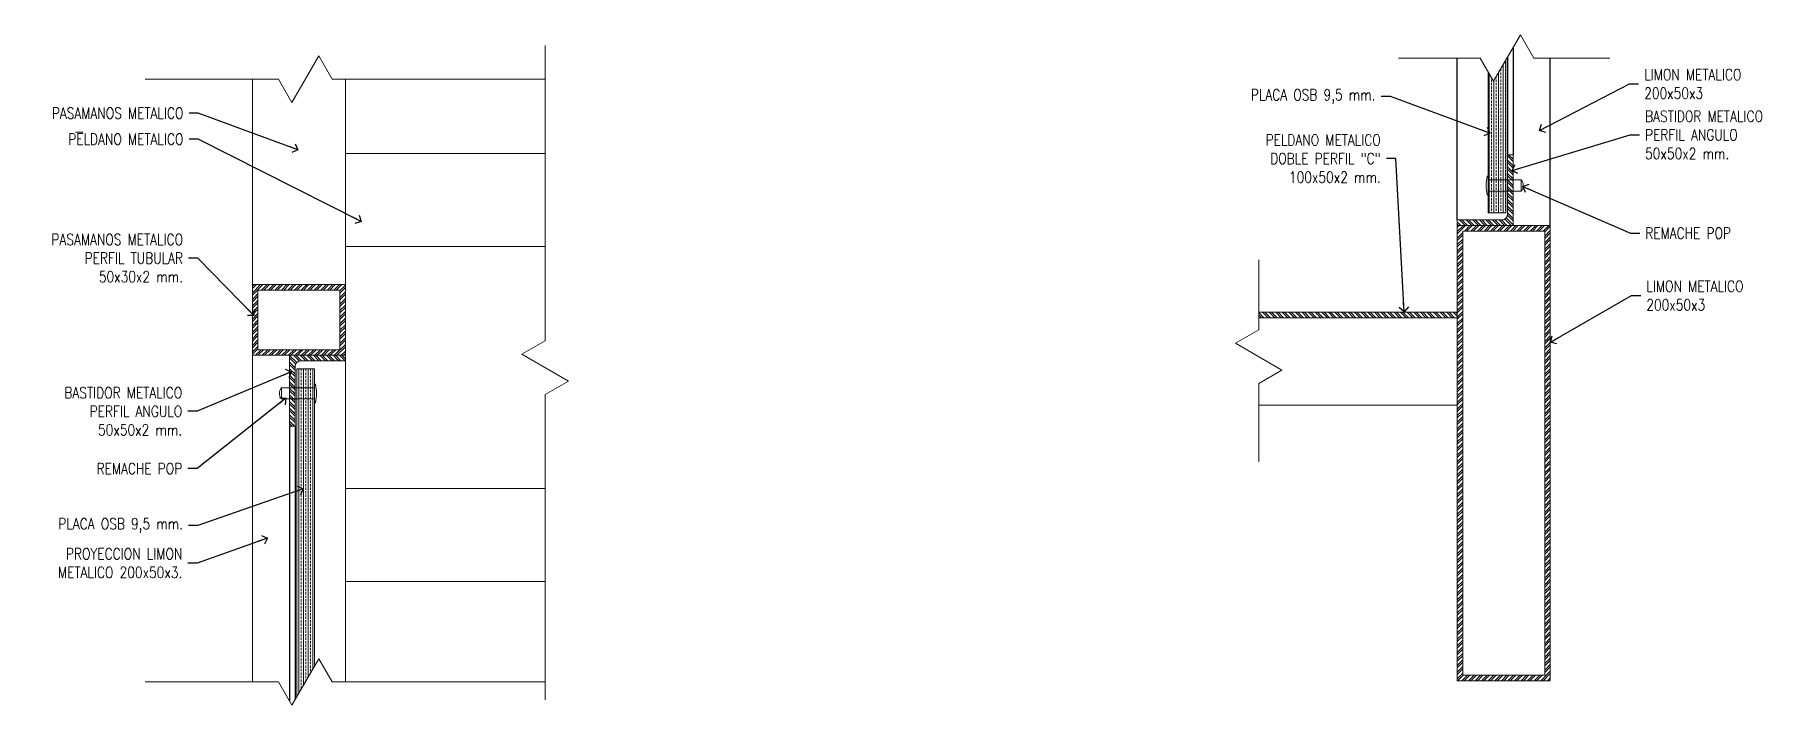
# Model space of a CAD drawing. Header units: metres. Extents: x -40 to 265, y 63 to 163.
# Drawn here: x -35.132 to -34.196, y 74.645 to 75.005 of the extents above; entities that cross this region are included whole.
import ezdxf

# ---------------------------------------------------------------- set-up
doc = ezdxf.new("R2010")
doc.units = ezdxf.units.M
doc.header["$LTSCALE"] = 5
doc.header["$MEASUREMENT"] = 0
doc.layers.get('0').update_dxf_attribs({"color": 30})
for name, color, linetype, lineweight in [('A-ANNO-DIMS', 3, 'Continuous', 18), ('A-ANNO-SYMB', 3, 'Continuous', 18), ('A-ANNO-TEXT', 3, 'Continuous', 18), ('A-DETL-MBND', 3, 'Continuous', 18), ('A-DETL-MCUT', 4, 'Continuous', 25), ('A-DETL-PATT', 8, 'Continuous', 18)]:
    doc.layers.add(name, color=color, linetype=linetype, lineweight=lineweight)
doc.styles.add('E-ROMANS', font='romans.shx', dxfattribs={"width": 0.8})
doc.dimstyles.new('E-0001_ARW_18', dxfattribs={"dimscale": 0.001, "dimtxt": 1.8, "dimasz": 1.8, "dimexe": 0.9, "dimexo": 0.6, "dimgap": 0.9, "dimtad": 0, "dimdec": 0, "dimlfac": 1000, "dimzin": 0, "dimdsep": 46, "dimtxsty": 'E-ROMANS', "dimblk": 'OPEN90', "dimcen": 0.9, "dimclrd": 256, "dimclre": 256, "dimclrt": 256, "dimadec": 0, "dimazin": 0, "dimtfac": 1, "dimtdec": 0, "dimtmove": 1, "dimatfit": 3, "dimldrblk": 'OPEN90', "dimfxl": 1, "dimtfill": 1, "dimtolj": 1, "dimtzin": 0, "dimarcsym": 0})
pattern_1 = [(135, (0.1376294, 8.9333918), (-0.00176776695, -0.00176776695), []), (135, (0.1363794, 8.9333918), (-0.00176776695, -0.00176776695), [])]
pattern_2 = [(90, (0, 8.9333918), (-0.0025, 4e-19), []), (90, (0.00125, 8.9346418), (-0.0025, 4e-19), [0.00125, -0.000625])]

msp = doc.modelspace()

# ---------------------------------------------------------------- texts
at = {"layer": 'A-ANNO-TEXT', "char_height": 0.006, "style": 'E-ROMANS'}
for s, insert, attachment_point in [('LIMON METALICO\\P200x50x3', (-34.266598, 74.978489), 4), ('PLACA OSB 9,5 mm.', (-34.411075, 74.971749), 6), ('PASAMANOS METALICO', (-35.052061, 74.962783), 6), ('BASTIDOR METALICO\\PPERFIL ANGULO \\P50x50x2 mm.', (-34.266116, 74.95108), 4), ('PELDANO METALICO', (-35.052061, 74.948766), 6), ('PELDANO METALICO\\PDOBLE PERFIL "C"\\P100x50x2 mm.', (-34.408246, 74.938346), 6), ('PASAMANOS METALICO\\PPERFIL TUBULAR\\P50x30x2 mm.', (-35.052293, 74.884863), 6), ('REMACHE POP', (-34.266029, 74.898295), 4), ('LIMON METALICO\\P200x50x3', (-34.265459, 74.864712), 4), ('BASTIDOR METALICO\\PPERFIL ANGULO\\P50x50x2 mm.', (-35.052726, 74.802493), 6), ('REMACHE POP', (-35.052726, 74.771695), 6), ('PLACA OSB 9,5 mm.', (-35.052274, 74.741144), 6), ('PROYECCION LIMON\\P METALICO 200x50x3.', (-35.052675, 74.720923), 6)]:
    msp.add_mtext(s, dxfattribs=dict(at, insert=insert, attachment_point=attachment_point))

# ---------------------------------------------------------------- blocks, each defined once
blk = doc.blocks.new('_Open90')
at = {"color": 0, "linetype": 'ByBlock', "lineweight": -2}
for p, q in [((0, 0), (-1, 0)), ((-0.5, 0.5), (0, 0)), ((0, 0), (-0.5, -0.5))]:
    blk.add_line(p, q, dxfattribs=at)

# ---------------------------------------------------------------- hatches: boundary and pattern name
at = {"layer": 'A-DETL-PATT'}
h = msp.add_hatch(dxfattribs=at)
h.set_pattern_fill('ANSI33', color=256, scale=0.01, angle=45, style=0)
h.set_pattern_definition(pattern_2)
h.paths.add_polyline_path([(-34.341041, 74.991192), (-34.347561, 74.9799), (-34.350541, 74.985061), (-34.350541, 74.909124), (-34.341041, 74.909124)])
h = msp.add_hatch(dxfattribs=at)
h.set_pattern_fill('STEEL', color=256, scale=0.02, angle=90, style=0)
h.set_pattern_definition(pattern_1)
h.paths.add_polyline_path([(-34.337119, 74.940468), (-34.340119, 74.940468), (-34.340119, 74.908421, -0.4142136), (-34.343119, 74.905421), (-34.367119, 74.905421), (-34.367119, 74.902421), (-34.337119, 74.902421)])
h = msp.add_hatch(dxfattribs=at)
h.set_pattern_fill('STEEL', color=256, scale=0.02, style=0)
h.set_pattern_definition([(45, (0.1376294, 8.9333918), (-0.00176776695, 0.00176776695), []), (45, (0.1376294, 8.9346418), (-0.00176776695, 0.00176776695), [])])
h.paths.add_polyline_path([(-34.367119, 74.657698), (-34.317119, 74.657698), (-34.317119, 74.902421), (-34.367119, 74.902421)])
h.paths.add_polyline_path([(-34.364119, 74.660698), (-34.320119, 74.660698), (-34.320119, 74.899421), (-34.364119, 74.899421)], flags=16)
h = msp.add_hatch(dxfattribs=at)
h.set_pattern_fill('STEEL', color=256, scale=0.02, style=0)
h.set_pattern_definition([(45, (0, 8.9333918), (-0.00176776695, 0.00176776695), []), (45, (0, 8.9346418), (-0.00176776695, 0.00176776695), [])])
h.paths.add_polyline_path([(-34.964996, 74.832603), (-34.964996, 74.87065), (-35.014996, 74.87065), (-35.014996, 74.832603)])
h.paths.add_polyline_path([(-34.967996, 74.835603), (-34.967996, 74.86765), (-35.011996, 74.86765), (-35.011996, 74.835603)], flags=16)
h = msp.add_hatch(dxfattribs=at)
h.set_pattern_fill('STEEL', color=256, scale=0.02, angle=90, style=0)
h.set_pattern_definition(pattern_1)
h.paths.add_polyline_path([(-34.367119, 74.852805), (-34.367119, 74.855805), (-34.47391, 74.855805), (-34.47391, 74.852805)])
h = msp.add_hatch(dxfattribs=at)
h.set_pattern_fill('STEEL', color=256, scale=0.02, angle=90, style=0)
h.set_pattern_definition([(135, (0, 8.9333918), (-0.00176776695, -0.00176776695), []), (135, (-0.00125, 8.9333918), (-0.00176776695, -0.00176776695), [])])
h.paths.add_polyline_path([(-34.988996, 74.829603), (-34.964996, 74.829603), (-34.964996, 74.832603), (-34.994996, 74.832603), (-34.994996, 74.794556), (-34.991996, 74.794556), (-34.991996, 74.826603, -0.4142136)])
h = msp.add_hatch(dxfattribs=at)
h.set_pattern_fill('ANSI33', color=256, scale=0.01, angle=45, style=0)
h.set_pattern_definition(pattern_2)
h.paths.add_polyline_path([(-34.981574, 74.825387), (-34.991074, 74.825387), (-34.991074, 74.649103), (-34.981574, 74.665557)])

# ---------------------------------------------------------------- linework, layer by layer
at = {"layer": 'A-ANNO-DIMS'}
msp.add_line((-35.110036, 74.952572), (-35.106058, 74.952572), dxfattribs=at)
at = {"layer": 'A-ANNO-SYMB'}
for p, q in [((-34.857597, 74.840414), (-34.857597, 74.999201)), ((-34.347561, 74.9799), (-34.333127, 75.0049)), ((-34.333127, 75.0049), (-34.32591, 74.9924)), ((-34.99372, 74.968525), (-34.979286, 74.993525)), ((-34.979286, 74.993525), (-34.972069, 74.981025)), ((-34.39864, 74.9924), (-34.354778, 74.9924)), ((-34.354778, 74.9924), (-34.347561, 74.9799)), ((-34.32591, 74.9924), (-34.285013, 74.9924)), ((-35.072696, 74.981025), (-35.000937, 74.981025)), ((-35.000937, 74.981025), (-34.99372, 74.968525)), ((-34.972069, 74.981025), (-34.857597, 74.981025)), ((-34.47391, 74.846348), (-34.47391, 74.883896)), ((-34.870097, 74.833197), (-34.857597, 74.840414)), ((-34.48641, 74.839131), (-34.47391, 74.846348)), ((-34.46141, 74.824697), (-34.48641, 74.839131)), ((-34.845097, 74.818763), (-34.870097, 74.833197)), ((-34.857597, 74.811546), (-34.845097, 74.818763)), ((-34.47391, 74.81748), (-34.46141, 74.824697)), ((-34.857597, 74.647332), (-34.857597, 74.811546)), ((-34.47391, 74.775284), (-34.47391, 74.81748)), ((-34.99372, 74.64452), (-34.979286, 74.66952)), ((-34.979286, 74.66952), (-34.972069, 74.65702)), ((-35.072696, 74.65702), (-35.000937, 74.65702)), ((-35.000937, 74.65702), (-34.99372, 74.64452)), ((-34.972069, 74.65702), (-34.857597, 74.65702))]:
    msp.add_line(p, q, dxfattribs=at)
at = {"layer": 'A-DETL-MBND'}
for p, q in [((-34.341041, 74.909124), (-34.341041, 74.991192)), ((-35.014996, 74.87065), (-35.014996, 74.981025)), ((-34.964996, 74.87065), (-34.964996, 74.981025)), ((-34.350541, 74.909124), (-34.350541, 74.985061)), ((-34.964996, 74.941054), (-34.857597, 74.941054)), ((-34.340119, 74.940468), (-34.340119, 74.908421)), ((-34.340119, 74.940468), (-34.337119, 74.940468)), ((-34.337119, 74.940468), (-34.337119, 74.902421)), ((-34.350541, 74.928909), (-34.351041, 74.928909)), ((-34.350541, 74.918909), (-34.350541, 74.928909)), ((-34.337704, 74.926909), (-34.350541, 74.926909)), ((-34.332704, 74.926909), (-34.337704, 74.926909)), ((-34.332704, 74.920909), (-34.332704, 74.926909)), ((-34.351041, 74.918909), (-34.350541, 74.918909)), ((-34.337704, 74.920909), (-34.350541, 74.920909)), ((-34.332704, 74.920909), (-34.337704, 74.920909)), ((-34.367119, 74.905421), (-34.367119, 74.902421)), ((-34.367119, 74.905421), (-34.343119, 74.905421)), ((-34.350541, 74.909124), (-34.341041, 74.909124)), ((-34.367119, 74.902421), (-34.337119, 74.902421)), ((-34.964996, 74.891054), (-34.857597, 74.891054)), ((-34.47391, 74.855805), (-34.367119, 74.855805)), ((-34.47391, 74.852805), (-34.367119, 74.852805)), ((-35.014996, 74.65702), (-35.014996, 74.832603)), ((-34.964996, 74.832603), (-34.994996, 74.832603)), ((-34.994996, 74.794556), (-34.994996, 74.832603)), ((-34.964996, 74.829603), (-34.988996, 74.829603)), ((-34.964996, 74.829603), (-34.964996, 74.832603)), ((-34.964996, 74.829603), (-34.964996, 74.832603)), ((-34.964996, 74.65702), (-34.964996, 74.829603)), ((-34.991996, 74.794556), (-34.991996, 74.826603)), ((-34.991074, 74.649103), (-34.991074, 74.825387)), ((-34.981574, 74.825387), (-34.991074, 74.825387)), ((-34.981574, 74.665557), (-34.981574, 74.825387)), ((-34.99941, 74.815145), (-34.99941, 74.809145)), ((-34.99941, 74.815145), (-34.99441, 74.815145)), ((-34.99941, 74.809145), (-34.99441, 74.809145)), ((-34.99441, 74.815145), (-34.981574, 74.815145)), ((-34.99441, 74.809145), (-34.981574, 74.809145)), ((-34.981074, 74.817145), (-34.981574, 74.817145)), ((-34.981574, 74.817145), (-34.981574, 74.807145)), ((-34.981574, 74.807145), (-34.981074, 74.807145)), ((-34.991996, 74.794556), (-34.994996, 74.794556)), ((-34.964996, 74.761054), (-34.857597, 74.761054)), ((-34.964996, 74.711054), (-34.857597, 74.711054))]:
    msp.add_line(p, q, dxfattribs=at)
for points in [[(-34.367119, 74.657698), (-34.317119, 74.657698), (-34.317119, 74.902421), (-34.367119, 74.902421), (-34.367119, 74.657698)], [(-35.014996, 74.832603), (-35.014996, 74.87065), (-34.964996, 74.87065), (-34.964996, 74.832603), (-35.014996, 74.832603)]]:
    msp.add_lwpolyline(points, dxfattribs=at)
for points in [[(-34.364119, 74.660698), (-34.320119, 74.660698), (-34.320119, 74.899421), (-34.364119, 74.899421)], [(-35.011996, 74.835603), (-35.011996, 74.86765), (-34.967996, 74.86765), (-34.967996, 74.835603)]]:
    msp.add_lwpolyline(points, close=True, dxfattribs=at)
for centre, radius, start, end in [((-34.326291, 74.923909), 0.02525, 168.578814, 191.421186), ((-34.336586, 74.923909), 0.004906, 322.297929, 37.702071), ((-34.343119, 74.908421), 0.003, 270, 0), ((-34.988996, 74.826603), 0.003, 90, 180), ((-34.995529, 74.812145), 0.004906, 142.297929, 217.702071), ((-35.005824, 74.812145), 0.02525, 348.578814, 11.421186)]:
    msp.add_arc(centre, radius, start, end, dxfattribs=at)
at = {"layer": 'A-DETL-MCUT'}
for p, q in [((-34.337119, 74.997985), (-34.337119, 74.940468)), ((-34.367119, 74.905421), (-34.367119, 74.9924)), ((-34.340119, 74.992789), (-34.340119, 74.940468)), ((-34.317119, 74.902421), (-34.317119, 74.9924)), ((-34.994996, 74.794556), (-34.994996, 74.64673)), ((-34.991996, 74.794556), (-34.991996, 74.647506))]:
    msp.add_line(p, q, dxfattribs=at)
at = {"layer": 'A-DETL-PATT'}
msp.add_line((-34.47391, 74.805805), (-34.367119, 74.805805), dxfattribs=at)

msp.set_redraw_order([(e.dxf.handle, doc.entitydb.next_handle()) for e in msp.query("TEXT MTEXT ATTDEF DIMENSION ARC_DIMENSION")])  # texts and dimensions are drawn at this point

# ---------------------------------------------------------------- leaders
at = {"layer": 'A-ANNO-SYMB', "annotation_type": 0, "has_hookline": 1}
for points, hookline_direction, text_width in [([(-34.322899, 74.953456), (-34.274598, 74.978489), (-34.269598, 74.978489)], 0, 0.0576), ([(-34.349549, 74.952042), (-34.403075, 74.971749), (-34.408075, 74.971749)], 1, 0.076114), ([(-34.990536, 74.943076), (-35.044061, 74.962783), (-35.049061, 74.962783)], 1, 0.078171), ([(-34.337677, 74.932031), (-34.274116, 74.95108), (-34.269116, 74.95108)], 0, 0.069943), ([(-34.956517, 74.90453), (-35.044061, 74.948766), (-35.049061, 74.948766)], 1, 0.068343), ([(-34.3957, 74.855973), (-34.400246, 74.938346), (-34.405246, 74.938346)], 1, 0.068343), ([(-34.331793, 74.92335), (-34.274029, 74.898295), (-34.269029, 74.898295)], 0, 0.050743), ([(-35.014149, 74.853922), (-35.044293, 74.884863), (-35.049293, 74.884863)], 1, 0.078171), ([(-34.316982, 74.839679), (-34.273459, 74.864712), (-34.268459, 74.864712)], 0, 0.0576), ([(-34.994061, 74.823749), (-35.044726, 74.802493), (-35.049726, 74.802493)], 1, 0.069943), ([(-34.996984, 74.809506), (-35.044726, 74.771695), (-35.049726, 74.771695)], 1, 0.050743), ([(-34.987632, 74.76079), (-35.044274, 74.741144), (-35.049274, 74.741144)], 1, 0.076114), ([(-35.006917, 74.734296), (-35.044675, 74.720923), (-35.049675, 74.720923)], 1, 0.079314)]:
    msp.add_leader(points, dimstyle='E-0001_ARW_18', override={"dimscale": 1, "dimtxt": 0.06, "dimasz": 0.005, "dimexe": 0.0015, "dimexo": 0.0005, "dimgap": 0.003, "dimtad": 0, "dimtxsty": 'E-ROMANS', "dimcen": 0.5, "dimclrd": 1, "dimclre": 1, "dimclrt": 2, "dimtfac": 0.5, "dimtofl": 0}, dxfattribs=dict(at, hookline_direction=hookline_direction, text_width=text_width))

doc.saveas('drawing.dxf')
